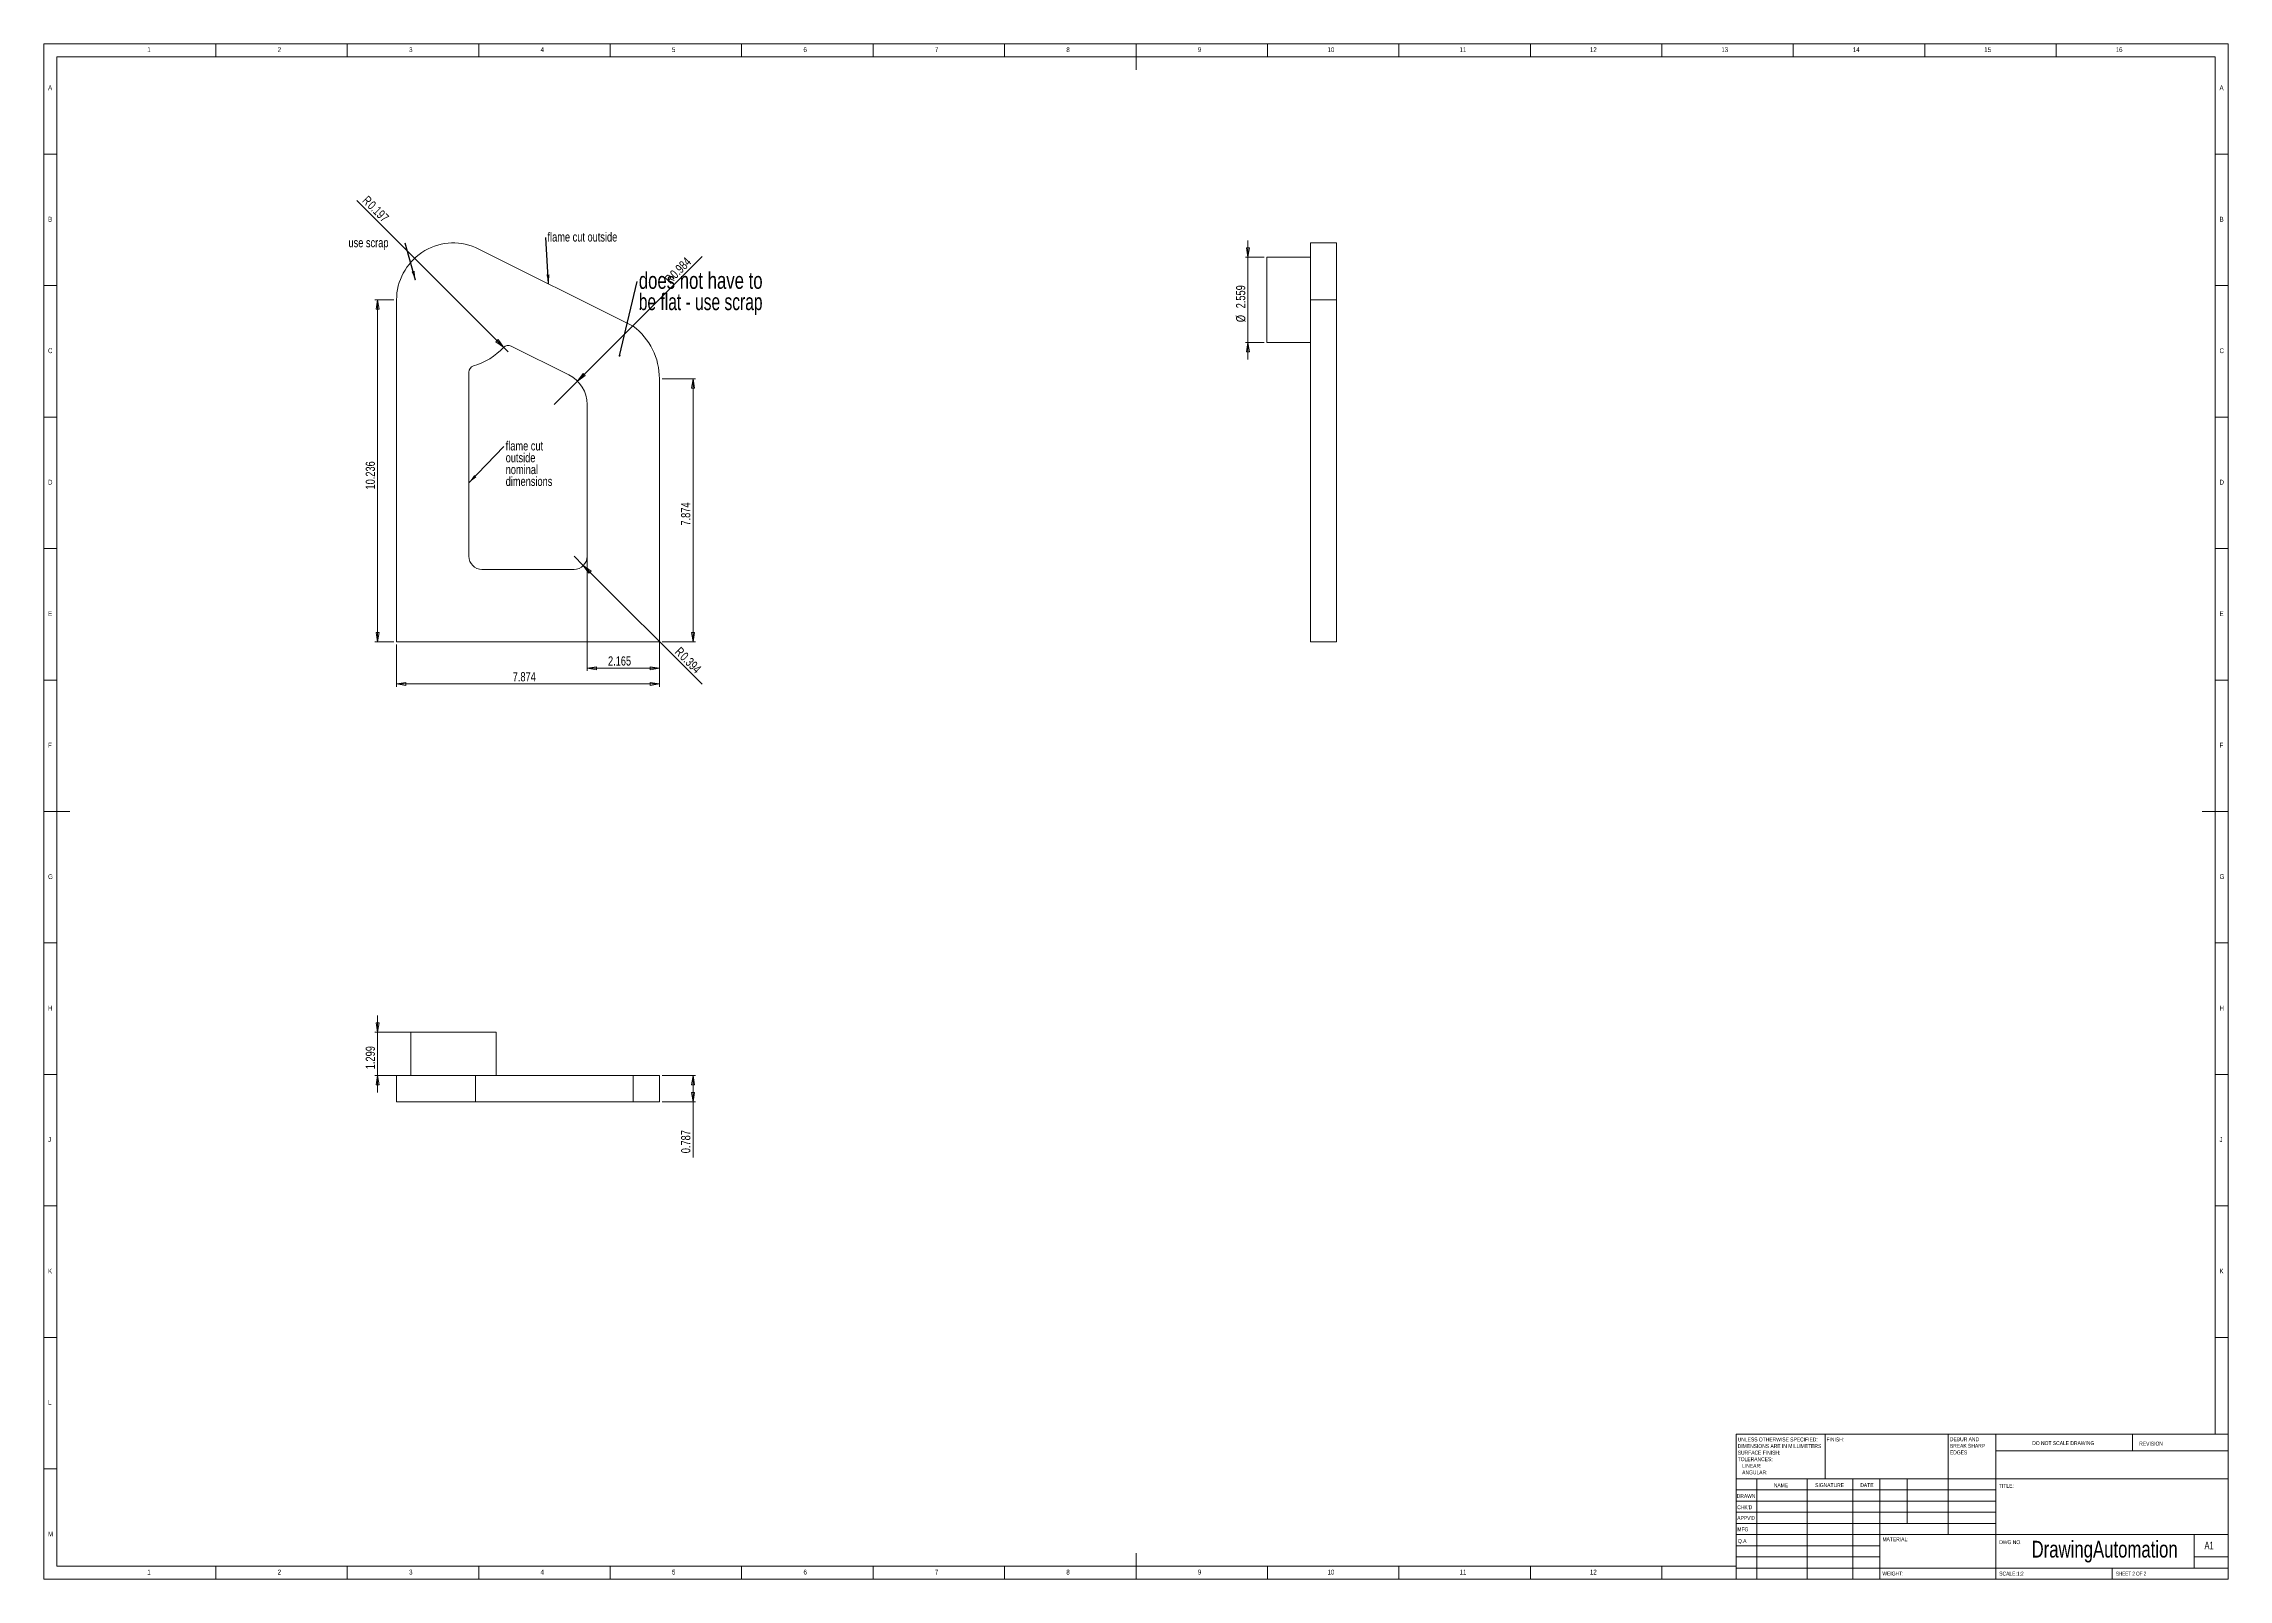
# Paper-space layout 'no cut' of a CAD drawing. Header units: inches. Extents: x 0.2 to 32.9, y 0.2 to 23.2.
import ezdxf

# ---------------------------------------------------------------- set-up
doc = ezdxf.new("R2010")
doc.units = ezdxf.units.IN
doc.header["$MEASUREMENT"] = 0
doc.styles.add('SLDTEXTSTYLE0', font='TXT', dxfattribs={"width": 0.75})
doc.styles.add('SLDTEXTSTYLE1', font='TXT', dxfattribs={"width": 0.6875})
doc.styles.add('SLDTEXTSTYLE2', font='TXT', dxfattribs={"width": 0.697368})
doc.dimstyles.new('SLDDIMSTYLE0', dxfattribs={"dimtxt": 0.137795, "dimasz": 0.14, "dimexe": 0, "dimexo": 0.0625, "dimgap": 0.034449, "dimtad": 1, "dimdec": 3, "dimlfac": 2, "dimrnd": 1e-09, "dimzin": 12, "dimdsep": 46, "dimtxsty": 'SLDTEXTSTYLE0', "dimblk1": 'CLOSED', "dimblk2": 'CLOSED', "dimsah": 1, "dimcen": 0.09, "dimadec": 0, "dimazin": 3, "dimtfac": 1, "dimtdec": 3, "dimtofl": 0, "dimtmove": 0, "dimatfit": 3, "dimldrblk": 'CLOSED', "dimfxl": 1, "dimfrac": 2, "dimtolj": 1, "dimtzin": 12, "dimarcsym": 0})
doc.dimstyles.new('SLDDIMSTYLE1', dxfattribs={"dimtxt": 0.137795, "dimasz": 0.14, "dimexe": 0, "dimexo": 0.0625, "dimgap": 0.034449, "dimtad": 1, "dimdec": 3, "dimlfac": 2, "dimrnd": 1e-09, "dimdsep": 46, "dimtxsty": 'SLDTEXTSTYLE0', "dimblk1": 'CLOSED', "dimblk2": 'CLOSED', "dimsah": 1, "dimcen": 0, "dimadec": 0, "dimazin": 2, "dimtfac": 1, "dimtdec": 3, "dimtofl": 0, "dimtmove": 0, "dimatfit": 3, "dimldrblk": 'CLOSED', "dimfxl": 1, "dimfrac": 2, "dimtolj": 1, "dimtzin": 12, "dimarcsym": 0})
doc.dimstyles.new('SLDDIMSTYLE2', dxfattribs={"dimtxt": 0.137795, "dimasz": 0.14, "dimexe": 0, "dimexo": 0.0625, "dimgap": 0.034449, "dimtad": 1, "dimdec": 3, "dimlfac": 2, "dimrnd": 1e-09, "dimzin": 12, "dimdsep": 46, "dimtxsty": 'SLDTEXTSTYLE0', "dimblk1": 'CLOSED', "dimblk2": 'CLOSED', "dimsah": 1, "dimcen": 0.09, "dimadec": 0, "dimazin": 3, "dimtfac": 1, "dimtdec": 3, "dimtmove": 0, "dimatfit": 0, "dimldrblk": 'CLOSED', "dimfxl": 1, "dimfrac": 2, "dimtolj": 1, "dimtzin": 12, "dimarcsym": 0})
doc.dimstyles.new('SLDDIMSTYLE3', dxfattribs={"dimtxt": 0.18, "dimasz": 0.14, "dimexe": 0, "dimexo": 0.0625, "dimgap": 0, "dimtad": 0, "dimtih": 1, "dimtoh": 1, "dimdec": 0, "dimrnd": 1e-09, "dimzin": 0, "dimdsep": 46, "dimtxsty": 'Standard', "dimsah": 1, "dimcen": 0.09, "dimadec": 0, "dimazin": 0, "dimtfac": 0.14, "dimtdec": 0, "dimtofl": 0, "dimtmove": 0, "dimatfit": 3, "dimfxl": 1, "dimfrac": 2, "dimtolj": 1, "dimtzin": 0, "dimarcsym": 0})
doc.dimstyles.new('SLDDIMSTYLE4', dxfattribs={"dimtxt": 0.18, "dimasz": 0.03, "dimexe": 0, "dimexo": 0.0625, "dimgap": 0, "dimtad": 0, "dimtih": 1, "dimtoh": 1, "dimdec": 0, "dimrnd": 1e-09, "dimzin": 0, "dimdsep": 46, "dimtxsty": 'Standard', "dimblk1": 'DOT', "dimblk2": 'DOT', "dimsah": 1, "dimcen": 0.09, "dimadec": 0, "dimazin": 0, "dimtfac": 0.03, "dimtdec": 0, "dimtofl": 0, "dimtmove": 0, "dimatfit": 3, "dimldrblk": 'DOT', "dimfxl": 1, "dimfrac": 2, "dimtolj": 1, "dimtzin": 0, "dimarcsym": 0})
doc.dimstyles.new('SLDDIMSTYLE5', dxfattribs={"dimtxt": 0.137795, "dimasz": 0.14, "dimexe": 0, "dimexo": 0.0625, "dimgap": 0.034449, "dimtad": 1, "dimdec": 3, "dimlfac": 2, "dimrnd": 1e-09, "dimdsep": 46, "dimtxsty": 'SLDTEXTSTYLE0', "dimblk1": 'CLOSED', "dimblk2": 'CLOSED', "dimsah": 1, "dimcen": 0.09, "dimadec": 0, "dimazin": 2, "dimtfac": 1, "dimtdec": 3, "dimtofl": 0, "dimtmove": 0, "dimatfit": 3, "dimldrblk": 'CLOSED', "dimfxl": 1, "dimfrac": 2, "dimtolj": 1, "dimtzin": 12, "dimarcsym": 0})

# ---------------------------------------------------------------- blocks, each defined once
blk = doc.blocks.new('SW_NOTE_6')
at = {"color": 0, "linetype": 'Continuous', "lineweight": 0, "attachment_point": 1, "style": 'SLDTEXTSTYLE0'}
for s, insert, char_height in [('DEBUR AND', (0, 0.076), 0.0591), ('BREAK SHARP', (0, -0.022), 0.05906), ('EDGES', (0, -0.121), 0.0591)]:
    blk.add_mtext(s, dxfattribs=dict(at, insert=insert, char_height=char_height))
blk = doc.blocks.new('SW_NOTE_7')
at = {"color": 0, "linetype": 'Continuous', "lineweight": 0, "attachment_point": 1, "style": 'SLDTEXTSTYLE0'}
for s, insert, char_height in [('UNLESS OTHERWISE SPECIFIED:', (0, 0.076), 0.05906), ('TOLERANCES:', (0, -0.219), 0.05906), ('SURFACE FINISH:', (0, -0.121), 0.05906), ('DIMENSIONS ARE IN MILLIMETERS', (0, -0.022), 0.05906), ('LINEAR:', (0.066, -0.318), 0.0591), ('ANGULAR:', (0.066, -0.416), 0.0591)]:
    blk.add_mtext(s, dxfattribs=dict(at, insert=insert, char_height=char_height))
blk = doc.blocks.new('_CLOSED')
at = {"color": 0, "linetype": 'ByBlock', "lineweight": -2}
for p, q in [((-1, 0.166667), (0, 0)), ((-1, 0.166667), (-1, -0.166667)), ((0, 0), (-1, -0.166667)), ((0, 0), (-1, 0))]:
    blk.add_line(p, q, dxfattribs=at)
blk = doc.blocks.new('_D_11')
at = {"color": 7, "linetype": 'Continuous', "lineweight": 0}
for p, q in [((5.442, 19.353), (5.157, 19.353)), ((5.197, 14.235), (5.197, 19.353)), ((5.442, 14.235), (5.157, 14.235))]:
    blk.add_line(p, q, dxfattribs=at)
at = {"color": 7, "linetype": 'Continuous', "lineweight": 0, "xscale": 0.14, "yscale": 0.14}
for p, rotation in [((5.197, 19.353, 0.13), 90), ((5.197, 14.235, 0.13), 270)]:
    blk.add_blockref('_CLOSED', p, dxfattribs=dict(at, rotation=rotation))
at = {"color": 7, "linetype": 'Continuous', "lineweight": 0, "insert": (5.019, 16.514), "char_height": 0.1378, "attachment_point": 1, "rotation": 90, "style": 'SLDTEXTSTYLE0'}
blk.add_mtext('10.236', dxfattribs=at)
blk = doc.blocks.new('_D_12')
at = {"color": 7, "linetype": 'Continuous', "lineweight": 0}
for p, q in [((9.458, 18.172), (9.96, 18.172)), ((9.921, 14.235), (9.921, 18.172)), ((9.458, 14.235), (9.96, 14.235))]:
    blk.add_line(p, q, dxfattribs=at)
at = {"color": 7, "linetype": 'Continuous', "lineweight": 0, "xscale": 0.14, "yscale": 0.14}
for p, rotation in [((9.921, 18.172, 0.13), 90), ((9.921, 14.235, 0.13), 270)]:
    blk.add_blockref('_CLOSED', p, dxfattribs=dict(at, rotation=rotation))
at = {"color": 7, "linetype": 'Continuous', "lineweight": 0, "insert": (9.743, 15.974), "char_height": 0.1378, "attachment_point": 1, "rotation": 90, "style": 'SLDTEXTSTYLE0'}
blk.add_mtext('7.874', dxfattribs=at)
blk = doc.blocks.new('_D_13')
at = {"color": 7, "linetype": 'Continuous', "lineweight": 0}
for p, q in [((5.481, 14.195), (5.481, 13.562)), ((9.418, 14.195), (9.418, 13.562)), ((5.481, 13.602), (9.418, 13.602))]:
    blk.add_line(p, q, dxfattribs=at)
at = {"color": 7, "linetype": 'Continuous', "lineweight": 0, "xscale": 0.14, "yscale": 0.14, "rotation": 180}
blk.add_blockref('_CLOSED', (5.481, 13.602, 0.13), dxfattribs=at)
at = {"color": 7, "linetype": 'Continuous', "lineweight": 0, "xscale": 0.14, "yscale": 0.14}
blk.add_blockref('_CLOSED', (9.418, 13.602, 0.13), dxfattribs=at)
at = {"color": 7, "linetype": 'Continuous', "lineweight": 0, "insert": (7.221, 13.779), "char_height": 0.1378, "attachment_point": 1, "style": 'SLDTEXTSTYLE0'}
blk.add_mtext('7.874', dxfattribs=at)
blk = doc.blocks.new('_D_14')
at = {"color": 7, "linetype": 'Continuous', "lineweight": 0}
for p, q in [((8.336, 16.666), (8.336, 13.799)), ((9.418, 16.666), (9.418, 13.799)), ((8.336, 13.838), (9.418, 13.838))]:
    blk.add_line(p, q, dxfattribs=at)
at = {"color": 7, "linetype": 'Continuous', "lineweight": 0, "xscale": 0.14, "yscale": 0.14, "rotation": 180}
blk.add_blockref('_CLOSED', (8.336, 13.838, 0.126), dxfattribs=at)
at = {"color": 7, "linetype": 'Continuous', "lineweight": 0, "xscale": 0.14, "yscale": 0.14}
blk.add_blockref('_CLOSED', (9.418, 13.838, 0.126), dxfattribs=at)
at = {"color": 7, "linetype": 'Continuous', "lineweight": 0, "insert": (8.648, 14.016), "char_height": 0.1378, "attachment_point": 1, "style": 'SLDTEXTSTYLE0'}
blk.add_mtext('2.165', dxfattribs=at)
blk = doc.blocks.new('_D_15')
at = {"color": 7, "linetype": 'Continuous', "lineweight": 0}
for q in [(8.139, 15.514), (10.056, 13.597)]:
    blk.add_line((8.278, 15.375), q, dxfattribs=at)
at = {"color": 7, "linetype": 'Continuous', "lineweight": 0, "xscale": 0.14, "yscale": 0.14, "rotation": 135}
blk.add_blockref('_CLOSED', (8.278, 15.375, 0.126), dxfattribs=at)
at = {"color": 7, "linetype": 'Continuous', "lineweight": 0, "attachment_point": 1, "rotation": 315, "style": 'SLDTEXTSTYLE0'}
for s, insert, char_height in [('R', (9.735, 14.169), 0.138), ('0.394', (9.813, 14.09), 0.1378)]:
    blk.add_mtext(s, dxfattribs=dict(at, insert=insert, char_height=char_height))
blk = doc.blocks.new('_D_16')
at = {"color": 7, "linetype": 'Continuous', "lineweight": 0}
for q in [(10.056, 20.001), (7.844, 17.789)]:
    blk.add_line((8.191, 18.137), q, dxfattribs=at)
at = {"color": 7, "linetype": 'Continuous', "lineweight": 0, "xscale": 0.14, "yscale": 0.14, "rotation": 225}
blk.add_blockref('_CLOSED', (8.191, 18.137, 0.126), dxfattribs=at)
at = {"color": 7, "linetype": 'Continuous', "lineweight": 0, "attachment_point": 1, "rotation": 45, "style": 'SLDTEXTSTYLE0'}
for s, insert, char_height in [('0.984', (9.563, 19.759), 0.1378), ('R', (9.484, 19.68), 0.138)]:
    blk.add_mtext(s, dxfattribs=dict(at, insert=insert, char_height=char_height))
blk = doc.blocks.new('_D_17')
at = {"color": 7, "linetype": 'Continuous', "lineweight": 0}
for q in [(4.885, 20.843), (7.155, 18.573)]:
    blk.add_line((7.085, 18.643), q, dxfattribs=at)
at = {"color": 7, "linetype": 'Continuous', "lineweight": 0, "xscale": 0.14, "yscale": 0.14, "rotation": 315}
blk.add_blockref('_CLOSED', (7.085, 18.643, 0.126), dxfattribs=at)
at = {"color": 7, "linetype": 'Continuous', "lineweight": 0, "attachment_point": 1, "rotation": 315, "style": 'SLDTEXTSTYLE0'}
for s, insert, char_height in [('R', (5.055, 20.925), 0.138), ('0.197', (5.134, 20.846), 0.1378)]:
    blk.add_mtext(s, dxfattribs=dict(at, insert=insert, char_height=char_height))
blk = doc.blocks.new('SW_NOTE_8')
at = {"color": 0, "linetype": 'Continuous', "lineweight": 0, "insert": (-0.851, 0.077), "char_height": 0.1378, "attachment_point": 1, "style": 'SLDTEXTSTYLE0'}
blk.add_mtext('use scrap', dxfattribs=at)
blk = doc.blocks.new('SW_NOTE_9')
at = {"color": 0, "linetype": 'Continuous', "lineweight": 0, "char_height": 0.25, "attachment_point": 1}
for s, insert, style in [('does not have to', (0.026, 0.139), 'SLDTEXTSTYLE0'), ('be flat - use scrap', (0.026, -0.18), 'SLDTEXTSTYLE2')]:
    blk.add_mtext(s, dxfattribs=dict(at, insert=insert, style=style))
blk = doc.blocks.new('_DOT')
at = {"color": 0, "linetype": 'ByBlock', "lineweight": -2}
blk.add_line((-0.5, 0), (-1, 0), dxfattribs=at)
at = {"color": 0, "linetype": 'ByBlock', "const_width": 0.5}
blk.add_lwpolyline([(-0.25, 0, 1), (0.25, 0, 1)], format="xyb", close=True, dxfattribs=at)
blk = doc.blocks.new('SW_NOTE_10')
at = {"color": 0, "linetype": 'Continuous', "lineweight": 0, "insert": (0.027, 0.079), "char_height": 0.1378, "attachment_point": 1, "style": 'SLDTEXTSTYLE0'}
blk.add_mtext('flame cut outside', dxfattribs=at)
blk = doc.blocks.new('SW_NOTE_11')
at = {"color": 0, "linetype": 'Continuous', "lineweight": 0, "char_height": 0.1378, "attachment_point": 1, "style": 'SLDTEXTSTYLE0'}
for s, insert in [('flame cut', (0.029, 0.078)), ('outside', (0.029, -0.099)), ('nominal', (0.029, -0.276)), ('dimensions', (0.029, -0.453))]:
    blk.add_mtext(s, dxfattribs=dict(at, insert=insert))
blk = doc.blocks.new('_D_18')
at = {"color": 7, "linetype": 'Continuous', "lineweight": 0}
for p, q in [((5.197, 8.387), (5.197, 8.637)), ((6.935, 8.387), (5.157, 8.387)), ((5.197, 8.387), (5.197, 7.738)), ((6.935, 7.738), (5.157, 7.738)), ((5.197, 7.738), (5.197, 7.488))]:
    blk.add_line(p, q, dxfattribs=at)
at = {"color": 7, "linetype": 'Continuous', "lineweight": 0, "xscale": 0.14, "yscale": 0.14}
for p, rotation in [((5.197, 8.387, 2.135), 270), ((5.197, 7.738, 2.135), 90)]:
    blk.add_blockref('_CLOSED', p, dxfattribs=dict(at, rotation=rotation))
at = {"color": 7, "linetype": 'Continuous', "lineweight": 0, "insert": (5.019, 7.834), "char_height": 0.1378, "attachment_point": 1, "rotation": 90, "style": 'SLDTEXTSTYLE0'}
blk.add_mtext('1.299', dxfattribs=at)
blk = doc.blocks.new('_D_19')
at = {"color": 7, "linetype": 'Continuous', "lineweight": 0}
for p, q in [((9.458, 7.738), (9.96, 7.738)), ((9.921, 7.738), (9.921, 7.344)), ((9.458, 7.344), (9.96, 7.344)), ((9.921, 7.344), (9.921, 6.514))]:
    blk.add_line(p, q, dxfattribs=at)
at = {"color": 7, "linetype": 'Continuous', "lineweight": 0, "xscale": 0.14, "yscale": 0.14}
for p, rotation in [((9.921, 7.738, -2.984), 90), ((9.921, 7.344, -2.984), 270)]:
    blk.add_blockref('_CLOSED', p, dxfattribs=dict(at, rotation=rotation))
at = {"color": 7, "linetype": 'Continuous', "lineweight": 0, "insert": (9.743, 6.576), "char_height": 0.1378, "attachment_point": 1, "rotation": 90, "style": 'SLDTEXTSTYLE0'}
blk.add_mtext('0.787', dxfattribs=at)
blk = doc.blocks.new('_D_20')
at = {"color": 7, "linetype": 'Continuous', "lineweight": 0}
for p, q in [((18.477, 19.992), (18.193, 19.992)), ((18.232, 19.992), (18.232, 20.242)), ((18.232, 19.992), (18.232, 18.713)), ((18.477, 18.713), (18.193, 18.713)), ((18.232, 18.713), (18.232, 18.463))]:
    blk.add_line(p, q, dxfattribs=at)
at = {"color": 7, "linetype": 'Continuous', "lineweight": 0, "xscale": 0.14, "yscale": 0.14}
for p, rotation in [((18.232, 19.992, 1.114), 270), ((18.232, 18.713, 1.114), 90)]:
    blk.add_blockref('_CLOSED', p, dxfattribs=dict(at, rotation=rotation))
at = {"color": 7, "linetype": 'Continuous', "lineweight": 0, "char_height": 0.1378, "attachment_point": 1, "rotation": 90, "style": 'SLDTEXTSTYLE0'}
for s, insert in [('2.559', (18.054, 19.227)), ('%%c', (18.054, 19.02))]:
    blk.add_mtext(s, dxfattribs=dict(at, insert=insert))

psp = doc.layouts.new('no cut')

# ---------------------------------------------------------------- linework, layer by layer
at = {"color": 7, "linetype": 'Continuous', "lineweight": 0}
for p, q in [((32.91339, 23.18898), (0.19685, 23.18898)), ((0.19685, 23.18898), (0.19685, 0.19685)), ((32.71654, 22.99213), (0.3937, 22.99213)), ((0.3937, 22.99213), (0.3937, 0.3937)), ((2.77559, 22.99213), (2.77559, 23.18898)), ((4.74409, 23.18898), (4.74409, 22.99213)), ((6.7126, 22.99213), (6.7126, 23.18898)), ((8.6811, 23.18898), (8.6811, 22.99213)), ((10.64961, 22.99213), (10.64961, 23.18898)), ((12.61811, 23.18898), (12.61811, 22.99213)), ((14.58661, 22.99213), (14.58661, 23.18898)), ((16.55512, 23.18898), (16.55512, 22.79528)), ((18.52362, 22.99213), (18.52362, 23.18898)), ((20.49213, 23.18898), (20.49213, 22.99213)), ((22.46063, 22.99213), (22.46063, 23.18898)), ((24.42913, 23.18898), (24.42913, 22.99213)), ((26.39764, 22.99213), (26.39764, 23.18898)), ((28.36614, 23.18898), (28.36614, 22.99213)), ((30.33465, 22.99213), (30.33465, 23.18898)), ((32.71654, 2.37205), (32.71654, 22.99213)), ((32.91339, 0.19685), (32.91339, 23.18898)), ((0.3937, 21.53543), (0.19685, 21.53543)), ((32.91339, 21.53543), (32.71654, 21.53543)), ((0.19685, 19.56693), (0.3937, 19.56693)), ((32.71654, 19.56693), (32.91339, 19.56693)), ((0.3937, 17.59843), (0.19685, 17.59843)), ((32.91339, 17.59843), (32.71654, 17.59843)), ((0.19685, 15.62992), (0.3937, 15.62992)), ((32.71654, 15.62992), (32.91339, 15.62992)), ((0.3937, 13.66142), (0.19685, 13.66142)), ((32.91339, 13.66142), (32.71654, 13.66142)), ((0.19685, 11.69291), (0.59055, 11.69291)), ((32.91339, 11.69291), (32.51969, 11.69291)), ((0.3937, 9.72441), (0.19685, 9.72441)), ((32.91339, 9.72441), (32.71654, 9.72441)), ((0.19685, 7.75591), (0.3937, 7.75591)), ((32.71654, 7.75591), (32.91339, 7.75591)), ((0.3937, 5.7874), (0.19685, 5.7874)), ((32.91339, 5.7874), (32.71654, 5.7874)), ((0.19685, 3.8189), (0.3937, 3.8189)), ((32.71654, 3.8189), (32.91339, 3.8189)), ((25.54331, 2.37205), (32.91339, 2.37205)), ((25.54331, 2.37205), (25.54331, 0.19685)), ((26.87402, 1.70276), (26.87402, 2.37205)), ((28.71654, 2.37205), (28.71654, 0.86614)), ((29.43307, 2.37205), (29.43307, 0.19685)), ((31.48031, 2.12106), (31.48031, 2.37205)), ((32.91339, 2.12106), (29.43307, 2.12106)), ((0.3937, 1.85039), (0.19685, 1.85039)), ((32.91339, 1.70276), (25.54331, 1.70276)), ((25.85039, 1.70276), (25.85039, 0.19685)), ((26.60594, 1.70276), (26.60594, 0.19685)), ((27.2913, 1.70276), (27.2913, 0.19685)), ((27.69291, 0.19685), (27.69291, 1.70276)), ((28.10236, 1.03346), (28.10236, 1.70276)), ((29.43307, 1.53543), (25.54331, 1.53543)), ((29.43307, 1.36811), (25.54331, 1.36811)), ((29.43307, 1.20079), (25.54331, 1.20079)), ((29.43307, 1.03346), (25.54331, 1.03346)), ((27.69291, 0.86614), (25.54331, 0.86614)), ((27.69291, 0.69882), (25.54331, 0.69882)), ((27.69291, 0.86614), (32.91339, 0.86614)), ((32.40157, 0.36417), (32.40157, 0.86614)), ((0.3937, 0.3937), (25.54331, 0.3937)), ((2.77559, 0.19685), (2.77559, 0.3937)), ((4.74409, 0.3937), (4.74409, 0.19685)), ((6.7126, 0.19685), (6.7126, 0.3937)), ((8.6811, 0.3937), (8.6811, 0.19685)), ((10.64961, 0.19685), (10.64961, 0.3937)), ((12.61811, 0.3937), (12.61811, 0.19685)), ((14.58661, 0.19685), (14.58661, 0.3937)), ((16.55512, 0.19685), (16.55512, 0.59055)), ((18.52362, 0.19685), (18.52362, 0.3937)), ((20.49213, 0.3937), (20.49213, 0.19685)), ((22.46063, 0.19685), (22.46063, 0.3937)), ((24.42913, 0.3937), (24.42913, 0.19685)), ((27.69291, 0.5315), (25.54331, 0.5315)), ((25.54331, 0.36417), (32.91339, 0.36417)), ((31.17323, 0.19685), (31.17323, 0.36417)), ((32.91339, 0.5315), (32.40157, 0.5315)), ((0.19685, 0.19685), (32.91339, 0.19685))]:
    psp.add_line(p, q, dxfattribs=at)
at = {"color": 7, "linetype": 'Continuous', "lineweight": 15}
for p, q in [((6.6624, 20.14003), (9.02461, 18.95892)), ((19.16634, 19.99239), (18.51673, 19.99239)), ((18.51673, 19.99239), (18.51673, 18.71286)), ((19.56004, 20.20564), (19.16634, 20.20564)), ((19.16634, 19.35262), (19.16634, 20.20564)), ((19.56004, 19.35262), (19.56004, 20.20564)), ((5.4813, 14.23451), (5.4813, 19.35262)), ((19.56004, 19.35262), (19.16634, 19.35262)), ((19.16634, 14.23451), (19.16634, 19.35262)), ((19.56004, 14.23451), (19.56004, 19.35262)), ((7.19909, 18.66121), (8.06359, 18.22896)), ((18.51673, 18.71286), (19.16634, 18.71286)), ((6.56398, 15.51404), (6.56398, 18.26933)), ((9.41831, 14.23451), (9.41831, 18.17152)), ((8.33563, 17.78879), (8.33563, 15.51404)), ((8.13878, 15.31719), (6.76083, 15.31719)), ((5.4813, 14.23451), (9.41831, 14.23451)), ((19.56004, 14.23451), (19.16634, 14.23451)), ((5.69455, 8.3874), (5.69455, 7.7378)), ((6.97408, 8.3874), (5.69455, 8.3874)), ((6.97408, 7.7378), (6.97408, 8.3874)), ((5.4813, 7.34409), (5.4813, 7.7378)), ((5.4813, 7.7378), (6.6624, 7.7378)), ((6.6624, 7.34409), (6.6624, 7.7378)), ((6.6624, 7.7378), (9.02461, 7.7378)), ((9.02461, 7.34409), (9.02461, 7.7378)), ((9.41831, 7.7378), (9.02461, 7.7378)), ((9.41831, 7.34409), (9.41831, 7.7378)), ((5.4813, 7.34409), (6.6624, 7.34409)), ((6.6624, 7.34409), (9.02461, 7.34409)), ((9.41831, 7.34409), (9.02461, 7.34409))]:
    psp.add_line(p, q, dxfattribs=at)
for centre, radius, start, end in [((6.33432, 19.35262), 0.85302, 67.380135, 180), ((7.15507, 18.57318), 0.09843, 63.434949, 136.478728), ((8.43406, 18.17152), 0.98425, 0, 53.130102), ((6.6624, 18.26933), 0.09843, 106.84928, 180), ((6.33432, 19.35262), 1.03346, 286.84928, 316.478728), ((7.8435, 17.78879), 0.49213, 0, 63.434949), ((6.76083, 15.51404), 0.19685, 180, 270), ((8.13878, 15.51404), 0.19685, 270, 0)]:
    psp.add_arc(centre, radius, start, end, dxfattribs=at)

# ---------------------------------------------------------------- block references
at = {"color": 7, "linetype": 'Continuous', "lineweight": 0}
for name, p in [('SW_NOTE_10', (7.71472, 20.28572)), ('SW_NOTE_8', (5.61236, 20.20196)), ('SW_NOTE_9', (9.08294, 19.62984)), ('SW_NOTE_11', (7.08652, 17.15846)), ('SW_NOTE_7', (25.56668, 2.2436)), ('SW_NOTE_6', (28.74446, 2.24683))]:
    psp.add_blockref(name, p, dxfattribs=at)

# ---------------------------------------------------------------- texts
for s, insert, char_height, attachment_point, style in [('1', (1.7491, 23.13654), 0.07292, 1, 'SLDTEXTSTYLE0'), ('2', (3.7012, 23.13654), 0.07292, 1, 'SLDTEXTSTYLE0'), ('3', (5.6697, 23.13654), 0.07292, 1, 'SLDTEXTSTYLE0'), ('4', (7.63821, 23.13654), 0.07292, 1, 'SLDTEXTSTYLE0'), ('5', (9.60671, 23.13654), 0.07292, 1, 'SLDTEXTSTYLE0'), ('6', (11.57521, 23.13654), 0.07292, 1, 'SLDTEXTSTYLE0'), ('7', (13.54372, 23.13654), 0.07292, 1, 'SLDTEXTSTYLE0'), ('8', (15.51222, 23.13654), 0.07292, 1, 'SLDTEXTSTYLE0'), ('9', (17.48073, 23.13654), 0.07292, 1, 'SLDTEXTSTYLE0'), ('10', (19.42462, 23.13654), 0.072917, 1, 'SLDTEXTSTYLE0'), ('11', (21.40133, 23.13654), 0.072917, 1, 'SLDTEXTSTYLE0'), ('12', (23.35343, 23.13654), 0.072917, 1, 'SLDTEXTSTYLE0'), ('13', (25.32193, 23.13654), 0.072917, 1, 'SLDTEXTSTYLE0'), ('14', (27.29044, 23.13654), 0.072917, 1, 'SLDTEXTSTYLE0'), ('15', (29.25894, 23.13654), 0.072917, 1, 'SLDTEXTSTYLE0'), ('16', (31.22744, 23.13654), 0.072917, 1, 'SLDTEXTSTYLE0'), ('A', (0.26247, 22.56567), 0.07292, 1, 'SLDTEXTSTYLE0'), ('A', (32.78215, 22.56567), 0.07292, 1, 'SLDTEXTSTYLE0'), ('B', (0.26247, 20.59717), 0.07292, 1, 'SLDTEXTSTYLE0'), ('B', (32.78215, 20.59717), 0.07292, 1, 'SLDTEXTSTYLE0'), ('C', (0.26247, 18.62866), 0.07292, 1, 'SLDTEXTSTYLE0'), ('C', (32.78215, 18.62866), 0.07292, 1, 'SLDTEXTSTYLE0'), ('D', (0.26247, 16.66016), 0.07292, 1, 'SLDTEXTSTYLE0'), ('D', (32.78215, 16.66016), 0.07292, 1, 'SLDTEXTSTYLE0'), ('E', (0.26247, 14.69165), 0.07292, 1, 'SLDTEXTSTYLE0'), ('E', (32.78215, 14.69165), 0.07292, 1, 'SLDTEXTSTYLE0'), ('F', (0.26247, 12.72315), 0.07292, 1, 'SLDTEXTSTYLE0'), ('F', (32.78215, 12.72315), 0.07292, 1, 'SLDTEXTSTYLE0'), ('G', (0.26247, 10.75465), 0.07292, 1, 'SLDTEXTSTYLE0'), ('G', (32.78215, 10.75465), 0.07292, 1, 'SLDTEXTSTYLE0'), ('H', (0.26247, 8.78614), 0.07292, 1, 'SLDTEXTSTYLE0'), ('H', (32.78215, 8.78614), 0.07292, 1, 'SLDTEXTSTYLE0'), ('J', (0.26247, 6.81764), 0.07292, 1, 'SLDTEXTSTYLE0'), ('J', (32.78215, 6.81764), 0.07292, 1, 'SLDTEXTSTYLE0'), ('K', (0.26247, 4.84913), 0.07292, 1, 'SLDTEXTSTYLE0'), ('K', (32.78215, 4.84913), 0.07292, 1, 'SLDTEXTSTYLE0'), ('L', (0.26247, 2.88063), 0.07292, 1, 'SLDTEXTSTYLE0'), ('FINISH:', (26.89651, 2.31966), 0.059055, 1, 'SLDTEXTSTYLE0'), ('DO NOT SCALE DRAWING', (29.97695, 2.26508), 0.0590551, 1, 'SLDTEXTSTYLE0'), ('REVISION', (31.57983, 2.25728), 0.059055, 1, 'SLDTEXTSTYLE0'), ('SIGNATURE', (26.72573, 1.63629), 0.059055, 1, 'SLDTEXTSTYLE0'), ('DATE', (27.40215, 1.63686), 0.059055, 1, 'SLDTEXTSTYLE0'), ('DRAWN', (25.55166, 1.47361), 0.059055, 1, 'SLDTEXTSTYLE0'), ('NAME', (26.10717, 1.63392), 0.059055, 1, 'SLDTEXTSTYLE0'), ('TITLE:', (29.47859, 1.62513), 0.059055, 1, 'SLDTEXTSTYLE0'), ("APPV'D", (25.55912, 1.14426), 0.059055, 1, 'SLDTEXTSTYLE0'), ("CHK'D", (25.55947, 1.30529), 0.059055, 1, 'SLDTEXTSTYLE0'), ('M', (0.26247, 0.91213), 0.07292, 1, 'SLDTEXTSTYLE0'), ('MFG', (25.56123, 0.97377), 0.059055, 1, 'SLDTEXTSTYLE0'), ('Q.A', (25.56965, 0.80117), 0.059055, 1, 'SLDTEXTSTYLE0'), ('MATERIAL:', (27.73409, 0.82622), 0.059055, 1, 'SLDTEXTSTYLE0'), ('DWG NO.', (29.48323, 0.78223), 0.059055, 1, 'SLDTEXTSTYLE0'), ('DrawingAutomation', (31.06114, 0.7729), 0.25, 2, 'SLDTEXTSTYLE0'), ('A1', (32.55594, 0.75986), 0.114583, 1, 'SLDTEXTSTYLE0'), ('1', (1.7491, 0.34126), 0.07292, 1, 'SLDTEXTSTYLE0'), ('2', (3.7012, 0.34126), 0.07292, 1, 'SLDTEXTSTYLE0'), ('3', (5.6697, 0.34126), 0.07292, 1, 'SLDTEXTSTYLE0'), ('4', (7.63821, 0.34126), 0.07292, 1, 'SLDTEXTSTYLE0'), ('5', (9.60671, 0.34126), 0.07292, 1, 'SLDTEXTSTYLE0'), ('6', (11.57521, 0.34126), 0.07292, 1, 'SLDTEXTSTYLE0'), ('7', (13.54372, 0.34126), 0.07292, 1, 'SLDTEXTSTYLE0'), ('8', (15.51222, 0.34126), 0.07292, 1, 'SLDTEXTSTYLE0'), ('9', (17.48073, 0.34126), 0.07292, 1, 'SLDTEXTSTYLE0'), ('10', (19.42462, 0.34126), 0.072917, 1, 'SLDTEXTSTYLE0'), ('11', (21.40133, 0.34126), 0.072917, 1, 'SLDTEXTSTYLE0'), ('12', (23.35343, 0.34126), 0.072917, 1, 'SLDTEXTSTYLE0'), ('WEIGHT:', (27.73298, 0.31297), 0.059, 1, 'SLDTEXTSTYLE0'), ('SCALE:1:2', (29.48323, 0.31103), 0.059055, 1, 'SLDTEXTSTYLE0'), ('SHEET 2 OF 2', (31.23143, 0.31103), 0.0590551, 1, 'SLDTEXTSTYLE1')]:
    psp.add_mtext(s, dxfattribs=dict(at, insert=insert, char_height=char_height, attachment_point=attachment_point, style=style))

# ---------------------------------------------------------------- dimensions: what is measured, and where the dimension line sits
for center, mpoint, picture, middle in [((7.15507, 18.57318), (7.08547, 18.64278), '_D_17', (5.12891, 20.59934)), ((7.8435, 17.78879), (8.19149, 18.13678), '_D_16', (9.81201, 19.7573)), ((8.13878, 15.51404), (8.27797, 15.37485), '_D_15', (9.81201, 13.84081))]:
    dim = psp.add_radius_dim(center=center, mpoint=mpoint, dimstyle='SLDDIMSTYLE1', dxfattribs=at)
    dim.commit()
    dim.dimension.update_dxf_attribs({"geometry": picture, "text_midpoint": middle, "dimtype": 164})
dim = psp.add_linear_dim(base=(18.12303, 18.71286), p1=(18.51673, 19.99239), p2=(18.51673, 18.71286), angle=90, text='%%c<>', dimstyle='SLDDIMSTYLE2', dxfattribs=at)
dim.commit()
dim.dimension.update_dxf_attribs({"geometry": '_D_20', "text_midpoint": (18.12303, 19.35262), "dimtype": 160})
for base, p1, p2, dimstyle, picture, middle in [((5.0876, 19.35262), (5.4813, 14.23451), (5.4813, 19.35262), 'SLDDIMSTYLE0', '_D_11', (5.0876, 16.79357)), ((9.81201, 18.17152), (9.41831, 14.23451), (9.41831, 18.17152), 'SLDDIMSTYLE0', '_D_12', (9.81201, 16.20302)), ((5.0876, 7.7378), (6.97408, 8.3874), (6.97408, 7.7378), 'SLDDIMSTYLE2', '_D_18', (5.0876, 8.0626)), ((9.81201, 7.34409), (9.41831, 7.7378), (9.41831, 7.34409), 'SLDDIMSTYLE5', '_D_19', (9.81201, 6.8052))]:
    dim = psp.add_linear_dim(base=base, p1=p1, p2=p2, angle=90, dimstyle=dimstyle, dxfattribs=at)
    dim.commit()
    dim.dimension.update_dxf_attribs({"geometry": picture, "text_midpoint": middle, "dimtype": 160})
for base, p1, p2, picture, middle in [((9.41831, 13.94694), (8.33563, 16.70507), (9.41831, 16.70507), '_D_14', (8.87697, 13.94694)), ((9.41831, 13.71072), (5.4813, 14.23451), (9.41831, 14.23451), '_D_13', (7.4498, 13.71072))]:
    dim = psp.add_linear_dim(base=base, p1=p1, p2=p2, dimstyle='SLDDIMSTYLE0', dxfattribs=at)
    dim.commit()
    dim.dimension.update_dxf_attribs({"geometry": picture, "text_midpoint": middle, "dimtype": 160})

# ---------------------------------------------------------------- leaders
for points, dimstyle in [([(7.75766, 19.5924), (7.71472, 20.28572)], 'SLDDIMSTYLE3'), ([(5.76587, 19.64617), (5.61236, 20.20196)], 'SLDDIMSTYLE3'), ([(8.82056, 18.51749), (9.08294, 19.62984)], 'SLDDIMSTYLE4'), ([(6.56398, 16.61351), (7.08652, 17.15846)], 'SLDDIMSTYLE3')]:
    psp.add_leader(points, dimstyle=dimstyle, dxfattribs=at)

doc.saveas('drawing.dxf')
